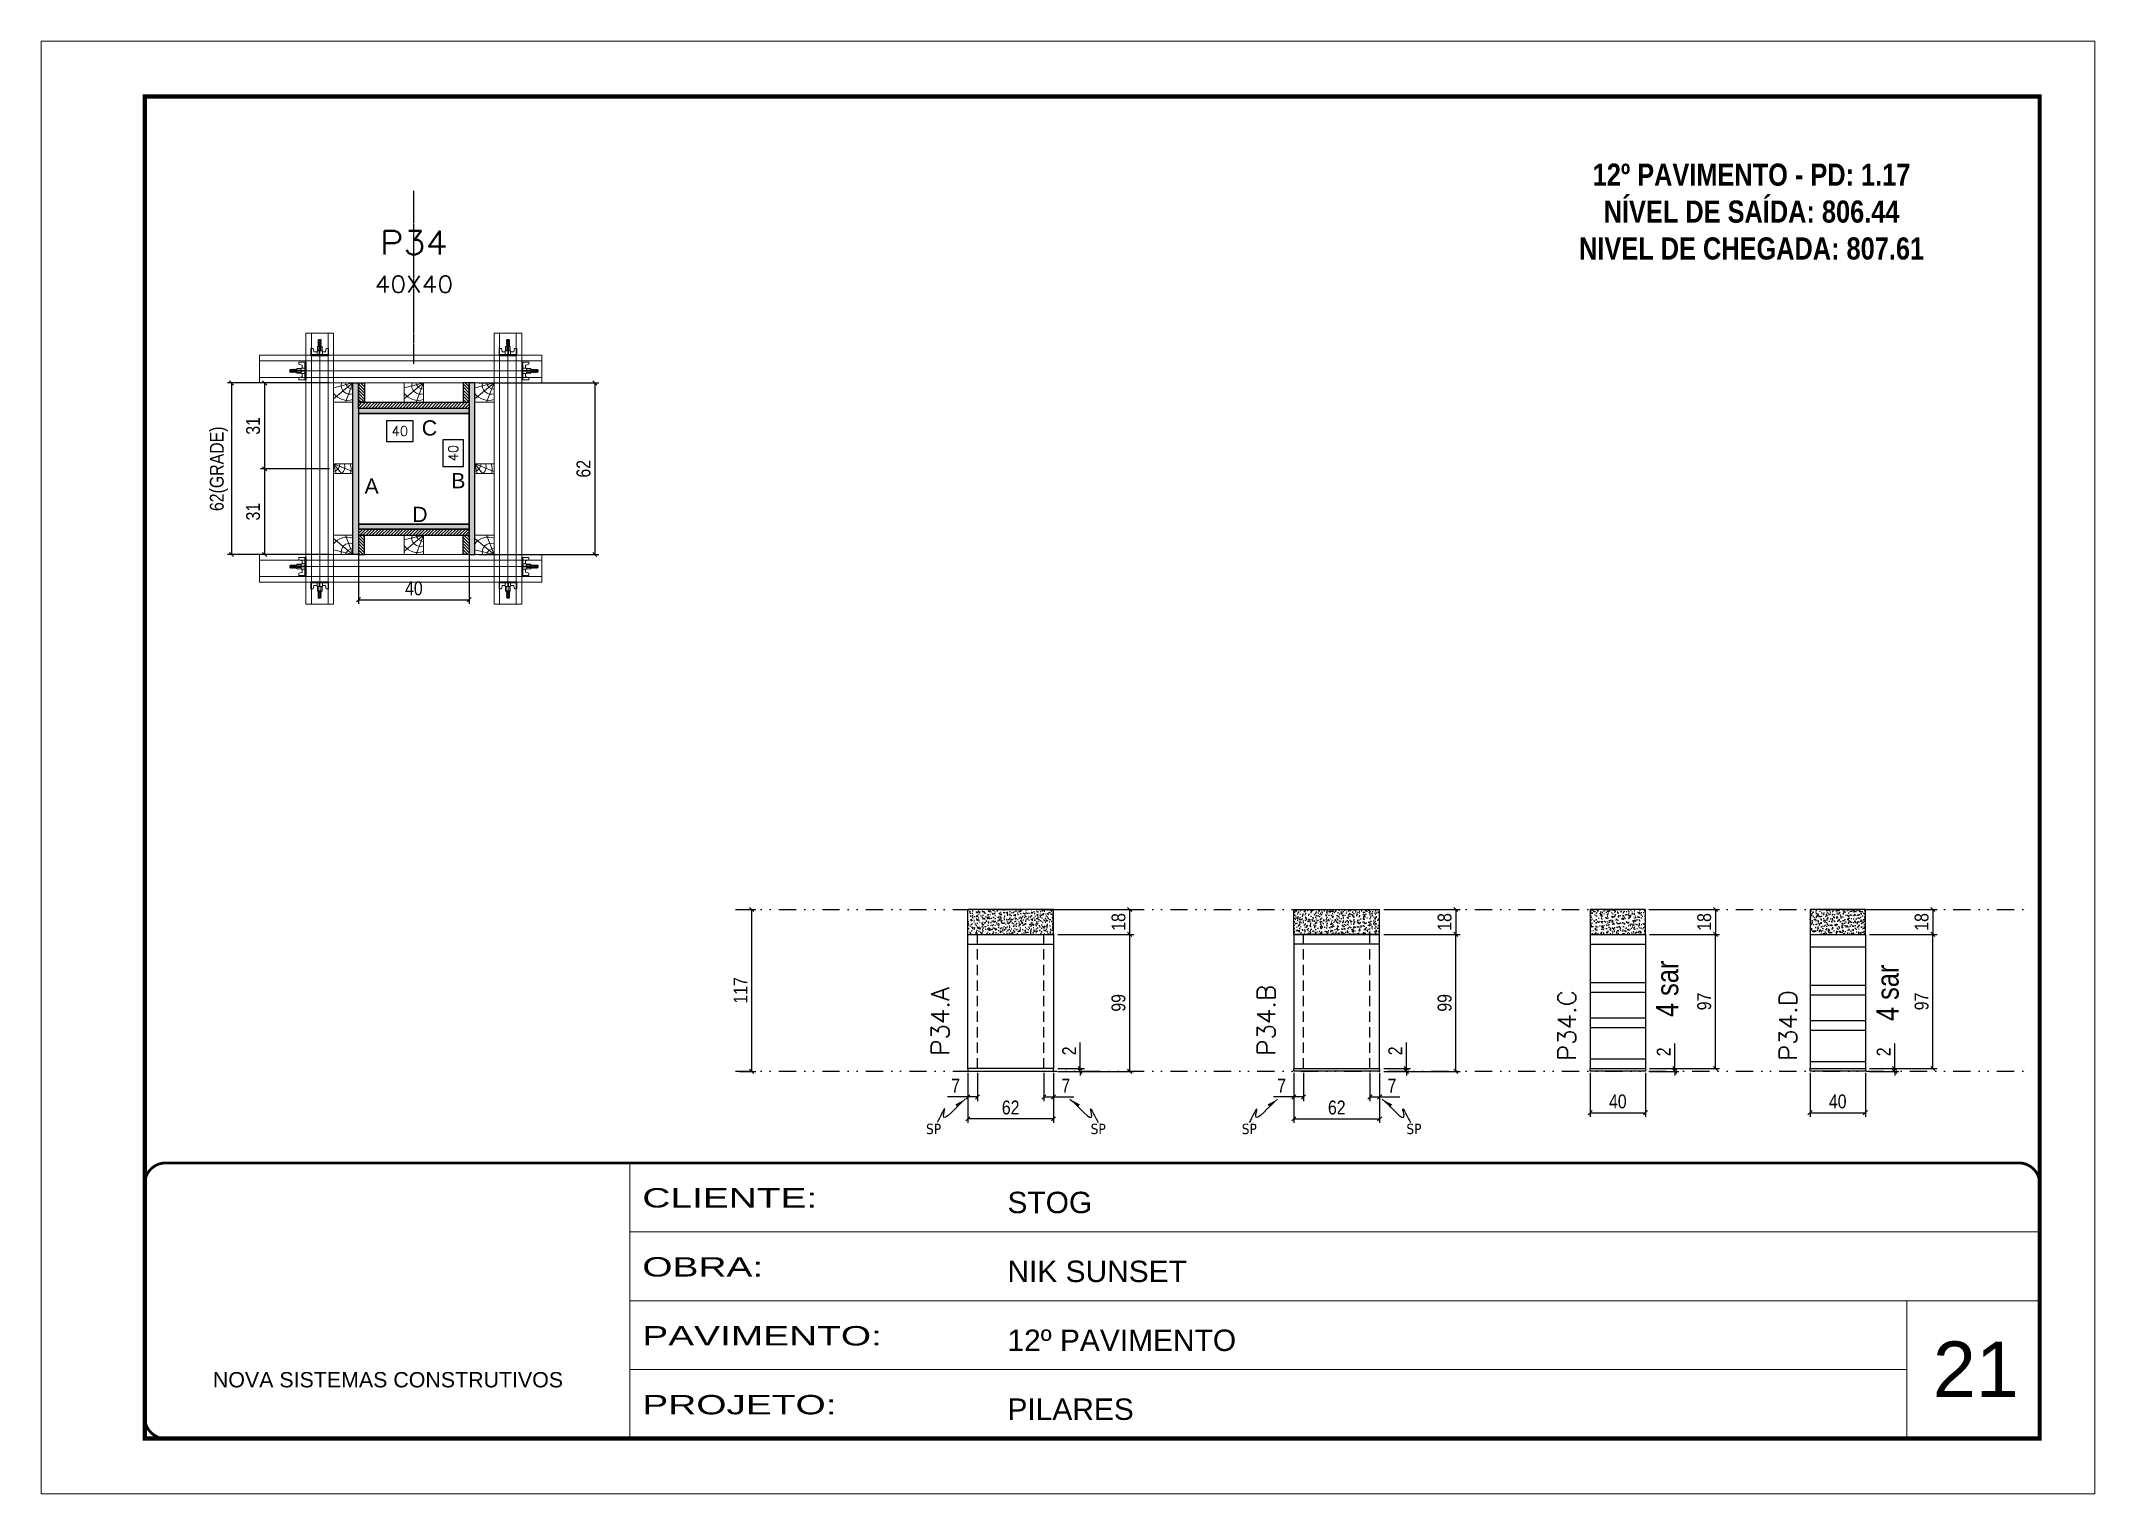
# Model space of a CAD drawing. Extents: x 808 to 7089, y -98 to 17032.
# Drawn here: x 808 to 2293, y 10240 to 11290 of the extents above; entities that cross this region are included whole.
import ezdxf
from ezdxf.enums import TextEntityAlignment as Align

# ---------------------------------------------------------------- set-up
doc = ezdxf.new("R2010")
doc.units = 0
for name, pattern in [('CONTINUO', [0]), ('DASHED', [0.75, 0.5, -0.25]), ('DIVIDE2', [0.625, 0.25, -0.125, 0, -0.125, 0, -0.125]), ('HIDDEN', [0.375, 0.25, -0.125])]:
    doc.linetypes.add(name, pattern=pattern)
for name, color, linetype, lineweight in [('CARIMBO', 255, 'Continuous', 9), ('Folhas', 255, 'Continuous', 9), ('Hachura', 251, 'Continuous', 9), ('Madeira', 126, 'Continuous', 18), ('Perfil Metálico', 224, 'Continuous', 18), ('SARRAFO DE PRESSAO', 251, 'DASHED', 9), ('Texto Seção', 7, 'Continuous', 15)]:
    doc.layers.add(name, color=color, linetype=linetype, lineweight=lineweight)
for name, color, linetype in [('CHAPA', 1, 'Continuous'), ('COTA', 241, 'Continuous'), ('MEIO_PONT', 93, 'Continuous'), ('NOMENCLATURA', 7, 'Continuous'), ('Nível', 160, 'Continuous'), ('Painéis', 200, 'Continuous'), ('SARR_2.2x7', 40, 'Continuous'), ('SARRAFO', 251, 'Continuous'), ('Sarrafo de Pressão', 42, 'HIDDEN'), ('texto', 7, 'Continuous'), ('Texto de Titulo', 7, 'Continuous'), ('Texto Qtd Sarr', 242, 'Continuous'), ('TEXTO_GERAL', 7, 'Continuous')]:
    doc.layers.add(name, color=color, linetype=linetype)
doc.styles.add('ARIAL', font='arial.ttf')
doc.styles.add('ARIAL_NARROW', font='ARIALN.TTF', dxfattribs={"height": 0.2})
doc.styles.add('COTA TECNICA', font='techl___.ttf', dxfattribs={"height": 10})
doc.styles.add('COTA TECNICA 2X', font='techl___.ttf', dxfattribs={"height": 10})
doc.styles.add('COTA TECNICA-50', font='techl___.ttf', dxfattribs={"height": 10})
doc.styles.add('REGUA-120', font='ROMANS.shx', dxfattribs={"height": 15})
doc.styles.add('ROMANC', font='techb___.ttf', dxfattribs={"height": 2.5})
doc.styles.add('ROMANS', font='romans.shx')
doc.styles.get("Standard").update_dxf_attribs({"font": 'arial.ttf'})
doc.styles.add('Tecnologia', font='')
doc.styles.get('Tecnologia').set_extended_font_data('Forgotten Futurist')
doc.dimstyles.new('COTA PAINEL-50', dxfattribs={"dimtxt": 10, "dimasz": 3, "dimexe": 3, "dimexo": 3, "dimgap": 3, "dimtad": 1, "dimdec": 1, "dimzin": 12, "dimdsep": 46, "dimtxsty": 'COTA TECNICA-50', "dimblk1": 'OBLIQUE', "dimblk2": 'OBLIQUE', "dimsah": 1, "dimcen": 0.9, "dimclrd": 4, "dimclre": 4, "dimclrt": 240, "dimadec": 1, "dimazin": 3, "dimtfac": 1, "dimtdec": 1, "dimtmove": 0, "dimatfit": 3, "dimfxl": 1, "dimtolj": 1, "dimtzin": 12, "dimarcsym": 0})
doc.dimstyles.new('PAINEL', dxfattribs={"dimtxt": 10, "dimasz": 3, "dimexe": 3, "dimexo": 3, "dimgap": 3, "dimtad": 1, "dimdec": 1, "dimzin": 12, "dimdsep": 46, "dimtxsty": 'COTA TECNICA', "dimblk1": 'OBLIQUE', "dimblk2": 'OBLIQUE', "dimsah": 1, "dimcen": 0.9, "dimclrd": 4, "dimclre": 4, "dimclrt": 240, "dimadec": 1, "dimazin": 3, "dimtfac": 1, "dimtdec": 1, "dimtmove": 0, "dimatfit": 3, "dimfxl": 1, "dimtolj": 1, "dimtzin": 12, "dimarcsym": 0})
doc.dimstyles.new('SECAO PILAR', dxfattribs={"dimtxt": 10, "dimasz": 3, "dimexe": 3, "dimexo": 3, "dimgap": 3, "dimtad": 1, "dimdec": 1, "dimlfac": 0.5, "dimzin": 12, "dimdsep": 46, "dimtxsty": 'COTA TECNICA 2X', "dimblk1": 'OBLIQUE', "dimblk2": 'OBLIQUE', "dimsah": 1, "dimcen": 0.9, "dimclrd": 256, "dimclre": 256, "dimclrt": 256, "dimadec": 1, "dimazin": 3, "dimtfac": 1, "dimtdec": 1, "dimtmove": 0, "dimatfit": 3, "dimfxl": 1, "dimtolj": 1, "dimtzin": 12, "dimarcsym": 0})
doc.dimstyles.new('SECÇÃO 2', dxfattribs={"dimtxt": 7, "dimasz": 6, "dimexe": 0.18, "dimexo": 2, "dimgap": -4, "dimtad": 3, "dimdec": 1, "dimlfac": 0.5, "dimzin": 12, "dimdsep": 46, "dimtxsty": 'ROMANS', "dimblk": 'ARCHTICK', "dimcen": 0.09, "dimse1": 1, "dimse2": 1, "dimsd1": 1, "dimsd2": 1, "dimclrd": 180, "dimclre": 5, "dimclrt": 1, "dimadec": 0, "dimazin": 3, "dimtfac": 1, "dimtdec": 1, "dimtofl": 0, "dimtmove": 0, "dimatfit": 3, "dimldrblk": 'ARCHTICK', "dimfxl": 1, "dimtolj": 1, "dimtzin": 0, "dimarcsym": 0})
doc.dimstyles.get("Standard").update_dxf_attribs({"dimtxt": 0.18, "dimasz": 0.18, "dimexe": 0.18, "dimexo": 0.0625, "dimgap": 0.09, "dimtad": 0, "dimtih": 1, "dimtoh": 1, "dimdec": 4, "dimzin": 0, "dimdsep": 46, "dimtxsty": 'Standard', "dimcen": 0.09, "dimadec": 0, "dimazin": 0, "dimtfac": 1, "dimtdec": 4, "dimtofl": 0, "dimtmove": 0, "dimatfit": 3, "dimfxl": 1, "dimtolj": 1, "dimtzin": 0, "dimarcsym": 0})
pattern_1 = [(45, (10540.6384, 33808.3477), (-1.12253202, 1.12253202), [])]
pattern_2 = [(50, (-4768.5, -1148.575), (5.46554, -0.4781726), [0.5715, -6.2865]), (355, (-4768.5, -1148.575), (-1.0573026, 5.7317054), [0.4572, -5.0292175]), (100.451445, (-4768.0445, -1148.615), (4.4082374, 5.2535326), [0.4857003, -5.3427073]), (46.1842, (-4768.5, -1147.051), (8.1323712, -1.26127), [0.85725, -9.42975]), (96.63556, (-4767.822, -1147.156), (7.122124, 7.4227837), [0.7285507, -8.014068]), (351.18415, (-4768.5, -1147.051), (7.122124, 7.4227837), [0.685799, -7.543792]), (21, (-4767.738, -1147.432), (4.5484317, -3.067956), [0.5715, -6.2865]), (326, (-4767.738, -1147.432), (1.8540609, 5.525639), [0.4572, -5.0292]), (71.451445, (-4767.359, -1147.688), (6.4024926, 2.457683), [0.4857003, -5.3426981]), (37.5, (-4768.5, -1148.5751), (0.0926581, 2.53665117), [0, -4.96824, 0, -5.1054, 0, -5.04825]), (7.5, (-4768.5, -1148.575), (2.0045899, 3.00541724), [0, -2.91084, 0, -4.85394, 0, -1.92405]), (327.5, (-4770.1993, -1148.5751), (4.06771786, -0.17186232), [0, -1.905, 0, -5.9436, 0, -7.8867]), (317.5, (-4770.9613, -1148.575), (4.4438754, 0.7627947), [0, -2.4765, 0, -3.94716, 0, -5.6007])]

msp = doc.modelspace()

# ---------------------------------------------------------------- texts
at = {"layer": 'CARIMBO', "style": 'ARIAL'}
msp.add_text('21', height=40, dxfattribs=at).set_placement((2176.03, 10309.75))
at = {"layer": 'NOMENCLATURA', "style": 'ARIAL_NARROW'}
for p in [(1991.91, 10584.25), (2151.22, 10581.36)]:
    msp.add_text('4 sar', height=16, rotation=90, dxfattribs=at).set_placement(p)
at = {"layer": 'NOMENCLATURA', "color": 2, "insert": (2044.91, 11227.74), "char_height": 16, "attachment_point": 2, "style": 'ROMANC'}
msp.add_mtext_dynamic_manual_height_columns('\\P12º PAVIMENTO - PD: 1.17\\PNÍVEL DE SAÍDA: 806.44\\PNIVEL DE CHEGADA: 807.61', width=328.3607, gutter_width=1, heights=[0], dxfattribs=at)
at = {"layer": 'texto', "color": 0, "char_height": 7.5, "attachment_point": 5}
for insert in [(1453.47, 10503.34), (1572.49, 10503.34), (1681.76, 10503.34), (1800.79, 10503.34)]:
    msp.add_mtext('{\\fTahoma|b0|i0|c0|p34;\\C4;SP}', dxfattribs=dict(at, insert=insert))
at = {"layer": 'Texto Seção', "char_height": 13, "width": 285.3299, "attachment_point": 7, "rotation": 90, "style": 'REGUA-120'}
for s, insert in [('P34.A', (1464.78, 10556.27)), ('P34.B', (1700.54, 10556.27)), ('P34.C', (1917.93, 10552.43)), ('\\pxt4;P34.D', (2077.75, 10552.43))]:
    msp.add_mtext(s, dxfattribs=dict(at, insert=insert))
at = {"layer": 'TEXTO_GERAL', "style": 'ARIAL'}
for s, p in [('C', (1088.97, 11010.04)), ('B', (1109.86, 10971.9)), ('A', (1047.14, 10967.99)), ('D', (1082.07, 10947.54))]:
    msp.add_text(s, height=11, dxfattribs=at).set_placement(p, align=Align.MIDDLE_CENTER)

# ---------------------------------------------------------------- blocks, each defined once
blk = doc.blocks.new('9999999999')
at = {"color": 30, "linetype": 'CONTINUO'}
for p, q in [((98564.6, 34230.2), (98564.6, 34429.4)), ((98564.6, 34379.6), (99584, 34379.6)), ((98564.6, 34329.8), (99488, 34329.8)), ((99584, 34329.8), (99488, 34329.8)), ((99488, 34329.8), (99488, 34230.2)), ((98564.6, 34280), (99488, 34280))]:
    blk.add_line(p, q, dxfattribs=at)
at = {"color": 30, "linetype": 'CONTINUO', "const_width": 2}
blk.add_lwpolyline([(99584, 34230.2), (99584, 34414.4, 0.414214), (99569, 34429.4), (98229, 34429.4, 0.414214), (98214, 34414.4), (98214, 34245.2, 0.414214), (98229, 34230.2), (99584, 34230.2)], format="xyb", dxfattribs=at)
at = {"layer": 'Folhas'}
blk.add_lwpolyline([(98139, 34190.2), (99624, 34190.2), (99624, 35240.2), (98139, 35240.2)], close=True, dxfattribs=at)
at = {"layer": 'Folhas', "color": 30, "const_width": 3}
blk.add_lwpolyline([(98214, 34230.2), (99584, 34230.2), (99584, 35200.2), (98214, 35200.2)], close=True, dxfattribs=at)
at = {"color": 7, "linetype": 'Continuous', "ltscale": 5, "style": 'ARIAL'}
for s, height, p in [('STOG', 15.48, (98837.7, 34393.1)), ('NIK SUNSET', 15.48, (98837.7, 34343.3)), ('12º PAVIMENTO', 15.483, (98837.7, 34293.5)), ('NOVA SISTEMAS CONSTRUTIVOS', 11.059, (98263.2, 34267.2)), ('PILARES', 15.48, (98837.7, 34243.7))]:
    blk.add_text(s, height=height, dxfattribs=at).set_placement(p)
at = {"layer": 'Folhas', "color": 7, "style": 'Tecnologia', "width": 1.5}
for s, p in [('CLIENTE:', (98573.7, 34397.2)), ('OBRA:', (98573.7, 34347.3)), ('PAVIMENTO:', (98573.7, 34297.5)), ('PROJETO:', (98573.7, 34247.7))]:
    blk.add_text(s, height=14, dxfattribs=at).set_placement(p)
blk = doc.blocks.new('_Oblique')
at = {"color": 0, "linetype": 'ByBlock', "lineweight": -2}
blk.add_line((-0.5, -0.5), (0.5, 0.5), dxfattribs=at)
blk = doc.blocks.new('*D1662')
at = {"layer": 'COTA', "color": 4, "lineweight": -2, "transparency": 16777216}
for p, q in [((1313.2, 10662), (1325, 10662)), ((1322, 10545), (1322, 10662)), ((1313.2, 10545), (1325, 10545))]:
    blk.add_line(p, q, dxfattribs=at)
at = {"layer": 'Defpoints', "color": 0, "transparency": 16777216}
for p in [(1310.2, 10662), (1322, 10662), (1310.2, 10545)]:
    blk.add_point(p, dxfattribs=at)
at = {"layer": 'COTA', "color": 4, "lineweight": -2, "transparency": 16777216, "xscale": 3, "yscale": 3, "zscale": 3}
for p, rotation in [((1322, 10662), 90), ((1322, 10545), 270)]:
    blk.add_blockref('_Oblique', p, dxfattribs=dict(at, rotation=rotation))
at = {"layer": 'COTA', "color": 240, "transparency": 16777216, "insert": (1313.9, 10603.5), "char_height": 10, "attachment_point": 5, "rotation": 90, "style": 'COTA TECNICA-50'}
blk.add_mtext('\\A1;117', dxfattribs=at)
blk = doc.blocks.new('*D1652')
at = {"layer": 'COTA', "color": 4, "lineweight": -2, "transparency": 16777216}
for p, q in [((1478.2, 10544), (1478.2, 10507.7)), ((1540.2, 10544), (1540.2, 10507.7)), ((1540.2, 10510.7), (1478.2, 10510.7))]:
    blk.add_line(p, q, dxfattribs=at)
at = {"layer": 'Defpoints', "color": 0, "transparency": 16777216}
for p in [(1478.2, 10547), (1540.2, 10547), (1478.2, 10510.7)]:
    blk.add_point(p, dxfattribs=at)
at = {"layer": 'COTA', "color": 4, "lineweight": -2, "transparency": 16777216, "xscale": 3, "yscale": 3, "zscale": 3, "rotation": 180}
blk.add_blockref('_Oblique', (1478.2, 10510.7), dxfattribs=at)
at = {"layer": 'COTA', "color": 4, "lineweight": -2, "transparency": 16777216, "xscale": 3, "yscale": 3, "zscale": 3}
blk.add_blockref('_Oblique', (1540.2, 10510.7), dxfattribs=at)
at = {"layer": 'COTA', "color": 240, "transparency": 16777216, "insert": (1509.2, 10518.8), "char_height": 10, "attachment_point": 5, "style": 'COTA TECNICA'}
blk.add_mtext('\\A1;62', dxfattribs=at)
blk = doc.blocks.new('*D1653')
at = {"layer": 'COTA', "color": 4, "lineweight": -2, "transparency": 16777216}
for p, q in [((1533.2, 10544), (1533.2, 10523.5)), ((1540.2, 10542), (1540.2, 10523.5)), ((1533.2, 10526.5), (1540.2, 10526.5)), ((1540.2, 10526.5), (1555, 10526.5))]:
    blk.add_line(p, q, dxfattribs=at)
at = {"layer": 'Defpoints', "color": 0, "transparency": 16777216}
for p in [(1533.2, 10547), (1540.2, 10545), (1540.2, 10526.5)]:
    blk.add_point(p, dxfattribs=at)
at = {"layer": 'COTA', "color": 4, "lineweight": -2, "transparency": 16777216, "xscale": 3, "yscale": 3, "zscale": 3, "rotation": 180}
blk.add_blockref('_Oblique', (1533.2, 10526.5), dxfattribs=at)
at = {"layer": 'COTA', "color": 4, "lineweight": -2, "transparency": 16777216, "xscale": 3, "yscale": 3, "zscale": 3}
blk.add_blockref('_Oblique', (1540.2, 10526.5), dxfattribs=at)
at = {"layer": 'COTA', "color": 240, "transparency": 16777216, "insert": (1549.1, 10534.6), "char_height": 10, "attachment_point": 5, "style": 'COTA TECNICA-50'}
blk.add_mtext('\\A1;7', dxfattribs=at)
blk = doc.blocks.new('*D1654')
at = {"layer": 'COTA', "color": 4, "lineweight": -2, "transparency": 16777216}
for p, q in [((1485.2, 10544), (1485.2, 10523.5)), ((1478.2, 10542), (1478.2, 10523.5)), ((1478.2, 10526.5), (1463.5, 10526.5)), ((1485.2, 10526.5), (1478.2, 10526.5))]:
    blk.add_line(p, q, dxfattribs=at)
at = {"layer": 'Defpoints', "color": 0, "transparency": 16777216}
for p in [(1478.2, 10545), (1485.2, 10547), (1478.2, 10526.5)]:
    blk.add_point(p, dxfattribs=at)
at = {"layer": 'COTA', "color": 4, "lineweight": -2, "transparency": 16777216, "xscale": 3, "yscale": 3, "zscale": 3, "rotation": 180}
blk.add_blockref('_Oblique', (1478.2, 10526.5), dxfattribs=at)
at = {"layer": 'COTA', "color": 4, "lineweight": -2, "transparency": 16777216, "xscale": 3, "yscale": 3, "zscale": 3}
blk.add_blockref('_Oblique', (1485.2, 10526.5), dxfattribs=at)
at = {"layer": 'COTA', "color": 240, "transparency": 16777216, "insert": (1469.4, 10534.6), "char_height": 10, "attachment_point": 5, "style": 'COTA TECNICA-50'}
blk.add_mtext('\\A1;7', dxfattribs=at)
blk = doc.blocks.new('*D1655')
at = {"layer": 'COTA', "color": 4, "linetype": 'ByBlock', "lineweight": -2, "transparency": 16777216}
for p, q in [((1543.2, 10644), (1598.3, 10644)), ((1595.3, 10545), (1595.3, 10644)), ((1543.2, 10545), (1598.3, 10545))]:
    blk.add_line(p, q, dxfattribs=at)
at = {"layer": 'Defpoints', "color": 0, "linetype": 'ByBlock', "transparency": 16777216}
for p in [(1540.2, 10644), (1595.3, 10644), (1540.2, 10545)]:
    blk.add_point(p, dxfattribs=at)
at = {"layer": 'COTA', "color": 4, "linetype": 'ByBlock', "lineweight": -2, "transparency": 16777216, "xscale": 3, "yscale": 3, "zscale": 3}
for p, rotation in [((1595.3, 10644), 90), ((1595.3, 10545), 270)]:
    blk.add_blockref('_Oblique', p, dxfattribs=dict(at, rotation=rotation))
at = {"layer": 'COTA', "color": 240, "linetype": 'ByBlock', "transparency": 16777216, "insert": (1587.2, 10594.5), "char_height": 10, "attachment_point": 5, "rotation": 90, "style": 'COTA TECNICA'}
blk.add_mtext('\\A1;99', dxfattribs=at)
blk = doc.blocks.new('*D1656')
at = {"layer": 'COTA', "color": 4, "lineweight": -2, "transparency": 16777216}
for p, q in [((1559.5, 10547), (1559.5, 10565.8)), ((1543.2, 10547), (1562.5, 10547)), ((1543.2, 10545), (1562.5, 10545)), ((1559.5, 10545), (1559.5, 10547)), ((1559.5, 10545), (1559.5, 10542))]:
    blk.add_line(p, q, dxfattribs=at)
at = {"layer": 'Defpoints', "color": 0, "transparency": 16777216}
for p in [(1540.2, 10547), (1540.2, 10545), (1559.5, 10545)]:
    blk.add_point(p, dxfattribs=at)
at = {"layer": 'COTA', "color": 4, "lineweight": -2, "transparency": 16777216, "xscale": 3, "yscale": 3, "zscale": 3}
for p, rotation in [((1559.5, 10547), 270), ((1559.5, 10545), 90)]:
    blk.add_blockref('_Oblique', p, dxfattribs=dict(at, rotation=rotation))
at = {"layer": 'COTA', "color": 240, "transparency": 16777216, "insert": (1551.5, 10559.8), "char_height": 10, "attachment_point": 5, "rotation": 90, "style": 'COTA TECNICA-50'}
blk.add_mtext('\\A1;2', dxfattribs=at)
blk = doc.blocks.new('*D1657')
at = {"layer": 'COTA', "color": 4, "linetype": 'ByBlock', "lineweight": -2, "transparency": 16777216}
for p, q in [((1543.2, 10644), (1598.3, 10644)), ((1595.3, 10545), (1595.3, 10644)), ((1543.2, 10545), (1598.3, 10545))]:
    blk.add_line(p, q, dxfattribs=at)
at = {"layer": 'Defpoints', "color": 0, "linetype": 'ByBlock', "transparency": 16777216}
for p in [(1540.2, 10644), (1595.3, 10644), (1540.2, 10545)]:
    blk.add_point(p, dxfattribs=at)
at = {"layer": 'COTA', "color": 4, "linetype": 'ByBlock', "lineweight": -2, "transparency": 16777216, "xscale": 3, "yscale": 3, "zscale": 3}
for p, rotation in [((1595.3, 10644), 90), ((1595.3, 10545), 270)]:
    blk.add_blockref('_Oblique', p, dxfattribs=dict(at, rotation=rotation))
at = {"layer": 'COTA', "color": 240, "linetype": 'ByBlock', "transparency": 16777216, "insert": (1587.2, 10594.5), "char_height": 10, "attachment_point": 5, "rotation": 90, "style": 'COTA TECNICA'}
blk.add_mtext('\\A1;99', dxfattribs=at)
blk = doc.blocks.new('*D1633')
at = {"layer": 'COTA', "color": 4, "lineweight": -2, "transparency": 16777216}
for p, q in [((2087.2, 10544), (2087.2, 10512.1)), ((2127.2, 10544), (2127.2, 10512.1)), ((2087.2, 10515.1), (2127.2, 10515.1))]:
    blk.add_line(p, q, dxfattribs=at)
at = {"layer": 'Defpoints', "color": 0, "transparency": 16777216}
for p in [(2087.2, 10547), (2127.2, 10547), (2127.2, 10515.1)]:
    blk.add_point(p, dxfattribs=at)
at = {"layer": 'COTA', "color": 4, "lineweight": -2, "transparency": 16777216, "xscale": 3, "yscale": 3, "zscale": 3, "rotation": 180}
blk.add_blockref('_Oblique', (2087.2, 10515.1), dxfattribs=at)
at = {"layer": 'COTA', "color": 4, "lineweight": -2, "transparency": 16777216, "xscale": 3, "yscale": 3, "zscale": 3}
blk.add_blockref('_Oblique', (2127.2, 10515.1), dxfattribs=at)
at = {"layer": 'COTA', "color": 240, "transparency": 16777216, "insert": (2107.2, 10523.2), "char_height": 10, "attachment_point": 5, "style": 'COTA TECNICA'}
blk.add_mtext('\\A1;40', dxfattribs=at)
blk = doc.blocks.new('*D1634')
at = {"layer": 'COTA', "color": 4, "lineweight": -2, "transparency": 16777216}
for p, q in [((2148.4, 10547), (2148.4, 10565.1)), ((2130.2, 10547), (2151.4, 10547)), ((2130.2, 10545), (2151.4, 10545)), ((2148.4, 10545), (2148.4, 10547)), ((2148.4, 10545), (2148.4, 10542))]:
    blk.add_line(p, q, dxfattribs=at)
at = {"layer": 'Defpoints', "color": 0, "transparency": 16777216}
for p in [(2127.2, 10547), (2127.2, 10545), (2148.4, 10547)]:
    blk.add_point(p, dxfattribs=at)
at = {"layer": 'COTA', "color": 4, "lineweight": -2, "transparency": 16777216, "xscale": 3, "yscale": 3, "zscale": 3}
for p, rotation in [((2148.4, 10547), 270), ((2148.4, 10545), 90)]:
    blk.add_blockref('_Oblique', p, dxfattribs=dict(at, rotation=rotation))
at = {"layer": 'COTA', "color": 240, "transparency": 16777216, "insert": (2140.4, 10559.1), "char_height": 10, "attachment_point": 5, "rotation": 90, "style": 'COTA TECNICA-50'}
blk.add_mtext('\\A1;2', dxfattribs=at)
blk = doc.blocks.new('*D1658')
at = {"layer": 'COTA', "color": 4, "linetype": 'ByBlock', "lineweight": -2, "transparency": 16777216}
for p, q in [((2130.2, 10662), (2179, 10662)), ((2176, 10662), (2176, 10644)), ((2130.2, 10644), (2179, 10644))]:
    blk.add_line(p, q, dxfattribs=at)
at = {"layer": 'Defpoints', "color": 0, "linetype": 'ByBlock', "transparency": 16777216}
for p in [(2127.2, 10662), (2127.2, 10644), (2176, 10644)]:
    blk.add_point(p, dxfattribs=at)
at = {"layer": 'COTA', "color": 4, "linetype": 'ByBlock', "lineweight": -2, "transparency": 16777216, "xscale": 3, "yscale": 3, "zscale": 3}
for p, rotation in [((2176, 10662), 90), ((2176, 10644), 270)]:
    blk.add_blockref('_Oblique', p, dxfattribs=dict(at, rotation=rotation))
at = {"layer": 'COTA', "color": 240, "linetype": 'ByBlock', "transparency": 16777216, "insert": (2167.9, 10653), "char_height": 10, "attachment_point": 5, "rotation": 90, "style": 'COTA TECNICA'}
blk.add_mtext('\\A1;18', dxfattribs=at)
blk = doc.blocks.new('*D1635')
at = {"layer": 'COTA', "color": 4, "lineweight": -2, "transparency": 16777216}
for p, q in [((2130.2, 10644), (2179, 10644)), ((2176, 10547), (2176, 10644)), ((2130.2, 10547), (2179, 10547))]:
    blk.add_line(p, q, dxfattribs=at)
at = {"layer": 'Defpoints', "color": 0, "transparency": 16777216}
for p in [(2127.2, 10644), (2176, 10644), (2127.2, 10547)]:
    blk.add_point(p, dxfattribs=at)
at = {"layer": 'COTA', "color": 4, "lineweight": -2, "transparency": 16777216, "xscale": 3, "yscale": 3, "zscale": 3}
for p, rotation in [((2176, 10644), 90), ((2176, 10547), 270)]:
    blk.add_blockref('_Oblique', p, dxfattribs=dict(at, rotation=rotation))
at = {"layer": 'COTA', "color": 240, "transparency": 16777216, "insert": (2167.9, 10595.5), "char_height": 10, "attachment_point": 5, "rotation": 90, "style": 'COTA TECNICA-50'}
blk.add_mtext('\\A1;97', dxfattribs=at)
blk = doc.blocks.new('*D1636')
at = {"layer": 'COTA', "color": 4, "lineweight": -2, "transparency": 16777216}
for p, q in [((1714, 10544), (1714, 10507.7)), ((1776, 10544), (1776, 10507.7)), ((1714, 10510.7), (1776, 10510.7))]:
    blk.add_line(p, q, dxfattribs=at)
at = {"layer": 'Defpoints', "color": 0, "transparency": 16777216}
for p in [(1714, 10547), (1776, 10547), (1776, 10510.7)]:
    blk.add_point(p, dxfattribs=at)
at = {"layer": 'COTA', "color": 4, "lineweight": -2, "transparency": 16777216, "xscale": 3, "yscale": 3, "zscale": 3, "rotation": 180}
blk.add_blockref('_Oblique', (1714, 10510.7), dxfattribs=at)
at = {"layer": 'COTA', "color": 4, "lineweight": -2, "transparency": 16777216, "xscale": 3, "yscale": 3, "zscale": 3}
blk.add_blockref('_Oblique', (1776, 10510.7), dxfattribs=at)
at = {"layer": 'COTA', "color": 240, "transparency": 16777216, "insert": (1745, 10518.8), "char_height": 10, "attachment_point": 5, "style": 'COTA TECNICA'}
blk.add_mtext('\\A1;62', dxfattribs=at)
blk = doc.blocks.new('*D1637')
at = {"layer": 'COTA', "color": 4, "lineweight": -2, "transparency": 16777216}
for p, q in [((1721, 10544), (1721, 10523.5)), ((1714, 10542), (1714, 10523.5)), ((1714, 10526.5), (1699.3, 10526.5)), ((1721, 10526.5), (1714, 10526.5))]:
    blk.add_line(p, q, dxfattribs=at)
at = {"layer": 'Defpoints', "color": 0, "transparency": 16777216}
for p in [(1714, 10545), (1721, 10547), (1714, 10526.5)]:
    blk.add_point(p, dxfattribs=at)
at = {"layer": 'COTA', "color": 4, "lineweight": -2, "transparency": 16777216, "xscale": 3, "yscale": 3, "zscale": 3, "rotation": 180}
blk.add_blockref('_Oblique', (1714, 10526.5), dxfattribs=at)
at = {"layer": 'COTA', "color": 4, "lineweight": -2, "transparency": 16777216, "xscale": 3, "yscale": 3, "zscale": 3}
blk.add_blockref('_Oblique', (1721, 10526.5), dxfattribs=at)
at = {"layer": 'COTA', "color": 240, "transparency": 16777216, "insert": (1705.1, 10534.6), "char_height": 10, "attachment_point": 5, "style": 'COTA TECNICA-50'}
blk.add_mtext('\\A1;7', dxfattribs=at)
blk = doc.blocks.new('*D1638')
at = {"layer": 'COTA', "color": 4, "lineweight": -2, "transparency": 16777216}
for p, q in [((1769, 10544), (1769, 10523.5)), ((1776, 10542), (1776, 10523.5)), ((1769, 10526.5), (1776, 10526.5)), ((1776, 10526.5), (1790.7, 10526.5))]:
    blk.add_line(p, q, dxfattribs=at)
at = {"layer": 'Defpoints', "color": 0, "transparency": 16777216}
for p in [(1769, 10547), (1776, 10545), (1776, 10526.5)]:
    blk.add_point(p, dxfattribs=at)
at = {"layer": 'COTA', "color": 4, "lineweight": -2, "transparency": 16777216, "xscale": 3, "yscale": 3, "zscale": 3, "rotation": 180}
blk.add_blockref('_Oblique', (1769, 10526.5), dxfattribs=at)
at = {"layer": 'COTA', "color": 4, "lineweight": -2, "transparency": 16777216, "xscale": 3, "yscale": 3, "zscale": 3}
blk.add_blockref('_Oblique', (1776, 10526.5), dxfattribs=at)
at = {"layer": 'COTA', "color": 240, "transparency": 16777216, "insert": (1784.9, 10534.6), "char_height": 10, "attachment_point": 5, "style": 'COTA TECNICA-50'}
blk.add_mtext('\\A1;7', dxfattribs=at)
blk = doc.blocks.new('*D1639')
at = {"layer": 'COTA', "color": 4, "linetype": 'ByBlock', "lineweight": -2, "transparency": 16777216}
for p, q in [((1779, 10644), (1834.1, 10644)), ((1831.1, 10545), (1831.1, 10644)), ((1779, 10545), (1834.1, 10545))]:
    blk.add_line(p, q, dxfattribs=at)
at = {"layer": 'Defpoints', "color": 0, "linetype": 'ByBlock', "transparency": 16777216}
for p in [(1776, 10644), (1831.1, 10644), (1776, 10545)]:
    blk.add_point(p, dxfattribs=at)
at = {"layer": 'COTA', "color": 4, "linetype": 'ByBlock', "lineweight": -2, "transparency": 16777216, "xscale": 3, "yscale": 3, "zscale": 3}
for p, rotation in [((1831.1, 10644), 90), ((1831.1, 10545), 270)]:
    blk.add_blockref('_Oblique', p, dxfattribs=dict(at, rotation=rotation))
at = {"layer": 'COTA', "color": 240, "linetype": 'ByBlock', "transparency": 16777216, "insert": (1823, 10594.5), "char_height": 10, "attachment_point": 5, "rotation": 90, "style": 'COTA TECNICA'}
blk.add_mtext('\\A1;99', dxfattribs=at)
blk = doc.blocks.new('*D1640')
at = {"layer": 'COTA', "color": 4, "lineweight": -2, "transparency": 16777216}
for p, q in [((1795.3, 10547), (1795.3, 10565.8)), ((1779, 10547), (1798.3, 10547)), ((1779, 10545), (1798.3, 10545)), ((1795.3, 10545), (1795.3, 10547)), ((1795.3, 10545), (1795.3, 10542))]:
    blk.add_line(p, q, dxfattribs=at)
at = {"layer": 'Defpoints', "color": 0, "transparency": 16777216}
for p in [(1776, 10547), (1776, 10545), (1795.3, 10545)]:
    blk.add_point(p, dxfattribs=at)
at = {"layer": 'COTA', "color": 4, "lineweight": -2, "transparency": 16777216, "xscale": 3, "yscale": 3, "zscale": 3}
for p, rotation in [((1795.3, 10547), 270), ((1795.3, 10545), 90)]:
    blk.add_blockref('_Oblique', p, dxfattribs=dict(at, rotation=rotation))
at = {"layer": 'COTA', "color": 240, "transparency": 16777216, "insert": (1787.3, 10559.8), "char_height": 10, "attachment_point": 5, "rotation": 90, "style": 'COTA TECNICA-50'}
blk.add_mtext('\\A1;2', dxfattribs=at)
blk = doc.blocks.new('*D1641')
at = {"layer": 'COTA', "color": 4, "linetype": 'ByBlock', "lineweight": -2, "transparency": 16777216}
for p, q in [((1779, 10644), (1834.1, 10644)), ((1831.1, 10545), (1831.1, 10644)), ((1779, 10545), (1834.1, 10545))]:
    blk.add_line(p, q, dxfattribs=at)
at = {"layer": 'Defpoints', "color": 0, "linetype": 'ByBlock', "transparency": 16777216}
for p in [(1776, 10644), (1831.1, 10644), (1776, 10545)]:
    blk.add_point(p, dxfattribs=at)
at = {"layer": 'COTA', "color": 4, "linetype": 'ByBlock', "lineweight": -2, "transparency": 16777216, "xscale": 3, "yscale": 3, "zscale": 3}
for p, rotation in [((1831.1, 10644), 90), ((1831.1, 10545), 270)]:
    blk.add_blockref('_Oblique', p, dxfattribs=dict(at, rotation=rotation))
at = {"layer": 'COTA', "color": 240, "linetype": 'ByBlock', "transparency": 16777216, "insert": (1823, 10594.5), "char_height": 10, "attachment_point": 5, "rotation": 90, "style": 'COTA TECNICA'}
blk.add_mtext('\\A1;99', dxfattribs=at)
blk = doc.blocks.new('*D1642')
at = {"layer": 'COTA', "color": 4, "lineweight": -2, "transparency": 16777216}
for p, q in [((1928.2, 10544), (1928.2, 10512.1)), ((1968.2, 10544), (1968.2, 10512.1)), ((1928.2, 10515.1), (1968.2, 10515.1))]:
    blk.add_line(p, q, dxfattribs=at)
at = {"layer": 'Defpoints', "color": 0, "transparency": 16777216}
for p in [(1928.2, 10547), (1968.2, 10547), (1968.2, 10515.1)]:
    blk.add_point(p, dxfattribs=at)
at = {"layer": 'COTA', "color": 4, "lineweight": -2, "transparency": 16777216, "xscale": 3, "yscale": 3, "zscale": 3, "rotation": 180}
blk.add_blockref('_Oblique', (1928.2, 10515.1), dxfattribs=at)
at = {"layer": 'COTA', "color": 4, "lineweight": -2, "transparency": 16777216, "xscale": 3, "yscale": 3, "zscale": 3}
blk.add_blockref('_Oblique', (1968.2, 10515.1), dxfattribs=at)
at = {"layer": 'COTA', "color": 240, "transparency": 16777216, "insert": (1948.2, 10523.2), "char_height": 10, "attachment_point": 5, "style": 'COTA TECNICA'}
blk.add_mtext('\\A1;40', dxfattribs=at)
blk = doc.blocks.new('*D1643')
at = {"layer": 'COTA', "color": 4, "lineweight": -2, "transparency": 16777216}
for p, q in [((1989.4, 10547), (1989.4, 10565.1)), ((1971.2, 10547), (1992.4, 10547)), ((1971.2, 10545), (1992.4, 10545)), ((1989.4, 10545), (1989.4, 10547)), ((1989.4, 10545), (1989.4, 10542))]:
    blk.add_line(p, q, dxfattribs=at)
at = {"layer": 'Defpoints', "color": 0, "transparency": 16777216}
for p in [(1968.2, 10547), (1968.2, 10545), (1989.4, 10547)]:
    blk.add_point(p, dxfattribs=at)
at = {"layer": 'COTA', "color": 4, "lineweight": -2, "transparency": 16777216, "xscale": 3, "yscale": 3, "zscale": 3}
for p, rotation in [((1989.4, 10547), 270), ((1989.4, 10545), 90)]:
    blk.add_blockref('_Oblique', p, dxfattribs=dict(at, rotation=rotation))
at = {"layer": 'COTA', "color": 240, "transparency": 16777216, "insert": (1981.4, 10559.1), "char_height": 10, "attachment_point": 5, "rotation": 90, "style": 'COTA TECNICA-50'}
blk.add_mtext('\\A1;2', dxfattribs=at)
blk = doc.blocks.new('*D1659')
at = {"layer": 'COTA', "color": 4, "linetype": 'ByBlock', "lineweight": -2, "transparency": 16777216}
for p, q in [((1971.2, 10662), (2021.8, 10662)), ((2018.8, 10662), (2018.8, 10644)), ((1971.2, 10644), (2021.8, 10644))]:
    blk.add_line(p, q, dxfattribs=at)
at = {"layer": 'Defpoints', "color": 0, "linetype": 'ByBlock', "transparency": 16777216}
for p in [(1968.2, 10662), (1968.2, 10644), (2018.8, 10644)]:
    blk.add_point(p, dxfattribs=at)
at = {"layer": 'COTA', "color": 4, "linetype": 'ByBlock', "lineweight": -2, "transparency": 16777216, "xscale": 3, "yscale": 3, "zscale": 3}
for p, rotation in [((2018.8, 10662), 90), ((2018.8, 10644), 270)]:
    blk.add_blockref('_Oblique', p, dxfattribs=dict(at, rotation=rotation))
at = {"layer": 'COTA', "color": 240, "linetype": 'ByBlock', "transparency": 16777216, "insert": (2010.7, 10653), "char_height": 10, "attachment_point": 5, "rotation": 90, "style": 'COTA TECNICA'}
blk.add_mtext('\\A1;18', dxfattribs=at)
blk = doc.blocks.new('*D1660')
at = {"layer": 'COTA', "color": 4, "lineweight": -2, "transparency": 16777216}
for p, q in [((1971.2, 10644), (2021.8, 10644)), ((2018.8, 10547), (2018.8, 10644)), ((1971.2, 10547), (2021.8, 10547))]:
    blk.add_line(p, q, dxfattribs=at)
at = {"layer": 'Defpoints', "color": 0, "transparency": 16777216}
for p in [(1968.2, 10644), (2018.8, 10644), (1968.2, 10547)]:
    blk.add_point(p, dxfattribs=at)
at = {"layer": 'COTA', "color": 4, "lineweight": -2, "transparency": 16777216, "xscale": 3, "yscale": 3, "zscale": 3}
for p, rotation in [((2018.8, 10644), 90), ((2018.8, 10547), 270)]:
    blk.add_blockref('_Oblique', p, dxfattribs=dict(at, rotation=rotation))
at = {"layer": 'COTA', "color": 240, "transparency": 16777216, "insert": (2010.7, 10595.5), "char_height": 10, "attachment_point": 5, "rotation": 90, "style": 'COTA TECNICA-50'}
blk.add_mtext('\\A1;97', dxfattribs=at)
blk = doc.blocks.new('*D1644')
at = {"layer": 'COTA', "color": 4, "lineweight": -2, "transparency": 16777216}
for p, q in [((1779, 10662), (1834.1, 10662)), ((1831.1, 10662), (1831.1, 10644)), ((1779, 10644), (1834.1, 10644))]:
    blk.add_line(p, q, dxfattribs=at)
at = {"layer": 'Defpoints', "color": 0, "transparency": 16777216}
for p in [(1776, 10662), (1776, 10644), (1831.1, 10644)]:
    blk.add_point(p, dxfattribs=at)
at = {"layer": 'COTA', "color": 4, "lineweight": -2, "transparency": 16777216, "xscale": 3, "yscale": 3, "zscale": 3}
for p, rotation in [((1831.1, 10662), 90), ((1831.1, 10644), 270)]:
    blk.add_blockref('_Oblique', p, dxfattribs=dict(at, rotation=rotation))
at = {"layer": 'COTA', "color": 240, "transparency": 16777216, "insert": (1823, 10653), "char_height": 10, "attachment_point": 5, "rotation": 90, "style": 'COTA TECNICA-50'}
blk.add_mtext('\\A1;18', dxfattribs=at)
blk = doc.blocks.new('*D1645')
at = {"layer": 'COTA', "color": 4, "lineweight": -2, "transparency": 16777216}
for p, q in [((1529.2, 10662), (1598.3, 10662)), ((1595.3, 10644), (1595.3, 10662)), ((1543.2, 10644), (1598.3, 10644))]:
    blk.add_line(p, q, dxfattribs=at)
at = {"layer": 'Defpoints', "color": 0, "transparency": 16777216}
for p in [(1526.2, 10662), (1595.3, 10662), (1540.2, 10644)]:
    blk.add_point(p, dxfattribs=at)
at = {"layer": 'COTA', "color": 4, "lineweight": -2, "transparency": 16777216, "xscale": 3, "yscale": 3, "zscale": 3}
for p, rotation in [((1595.3, 10662), 90), ((1595.3, 10644), 270)]:
    blk.add_blockref('_Oblique', p, dxfattribs=dict(at, rotation=rotation))
at = {"layer": 'COTA', "color": 240, "transparency": 16777216, "insert": (1587.2, 10653), "char_height": 10, "attachment_point": 5, "rotation": 90, "style": 'COTA TECNICA-50'}
blk.add_mtext('\\A1;18', dxfattribs=at)
blk = doc.blocks.new('titulo1')
at = {"layer": 'Defpoints', "color": 252, "linetype": 'HIDDEN', "ltscale": 2}
blk.add_line((0, 0), (0, 125), dxfattribs=at)
at = {"layer": 'Defpoints', "style": 'ROMANS', "oblique": 15}
blk.add_attdef('FOLHA', text='', height=10, dxfattribs=at).set_placement((0, 15.6), align=Align.MIDDLE_CENTER)
at = {"layer": 'Texto Qtd Sarr', "color": 3, "style": 'ROMANS', "oblique": 15}
for tag, height, p in [('TITULO', 17, (0, 71.4)), ('SEÇÃO', 12, (0, 41.5))]:
    blk.add_attdef(tag, text='', height=height, dxfattribs=at).set_placement(p, align=Align.MIDDLE_CENTER)
blk = doc.blocks.new('*D1646')
at = {"layer": 'COTA', "color": 180, "lineweight": -2, "transparency": 16777216}
for p, q in [((1113.7, 11001.4), (1098.7, 11001.4)), ((1098.7, 11001.4), (1098.7, 10982.1)), ((1113.7, 10982.1), (1113.7, 11001.4)), ((1098.7, 10982.1), (1113.7, 10982.1))]:
    blk.add_line(p, q, dxfattribs=at)
at = {"layer": 'Defpoints', "color": 0, "transparency": 16777216}
for p in [(1037.7, 11020.5), (1037.7, 10940.5), (1117.7, 10940.5)]:
    blk.add_point(p, dxfattribs=at)
at = {"layer": 'COTA', "color": 1, "transparency": 16777216, "insert": (1106.2, 10991.8), "char_height": 7, "attachment_point": 5, "rotation": 90, "style": 'ROMANS'}
blk.add_mtext('\\A1;40', dxfattribs=at)
blk = doc.blocks.new('_ArchTick')
at = {"color": 0, "linetype": 'ByBlock', "const_width": 0.15}
blk.add_lwpolyline([(-0.5, -0.5), (0.5, 0.5)], dxfattribs=at)
blk = doc.blocks.new('*D1647')
at = {"layer": 'COTA', "color": 180, "lineweight": -2, "transparency": 16777216}
for p, q in [((1077.2, 11015.2), (1057.9, 11015.2)), ((1057.9, 11015.2), (1057.9, 11000.2)), ((1077.2, 11000.2), (1077.2, 11015.2)), ((1057.9, 11000.2), (1077.2, 11000.2))]:
    blk.add_line(p, q, dxfattribs=at)
at = {"layer": 'Defpoints', "color": 0, "transparency": 16777216}
for p in [(1037.7, 11020.5), (1117.7, 11020.5), (1117.7, 10996.2)]:
    blk.add_point(p, dxfattribs=at)
at = {"layer": 'COTA', "color": 1, "transparency": 16777216, "insert": (1067.6, 11007.7), "char_height": 7, "attachment_point": 5, "style": 'ROMANS'}
blk.add_mtext('\\A1;40', dxfattribs=at)
blk = doc.blocks.new('*D1661')
at = {"layer": 'COTA', "lineweight": -2, "transparency": 16777216}
for p, q in [((1037.7, 10933.9), (1037.7, 10882.9)), ((1117.7, 10933.9), (1117.7, 10882.9)), ((1037.7, 10885.9), (1117.7, 10885.9))]:
    blk.add_line(p, q, dxfattribs=at)
at = {"layer": 'Defpoints', "color": 0, "transparency": 16777216}
for p in [(1037.7, 10936.9), (1117.7, 10936.9), (1117.7, 10885.9)]:
    blk.add_point(p, dxfattribs=at)
at = {"layer": 'COTA', "lineweight": -2, "transparency": 16777216, "xscale": 3, "yscale": 3, "zscale": 3, "rotation": 180}
blk.add_blockref('_Oblique', (1037.7, 10885.9), dxfattribs=at)
at = {"layer": 'COTA', "lineweight": -2, "transparency": 16777216, "xscale": 3, "yscale": 3, "zscale": 3}
blk.add_blockref('_Oblique', (1117.7, 10885.9), dxfattribs=at)
at = {"layer": 'COTA', "transparency": 16777216, "insert": (1077.7, 10894), "char_height": 10, "attachment_point": 5, "style": 'COTA TECNICA 2X'}
blk.add_mtext('\\A1;40', dxfattribs=at)
blk = doc.blocks.new('*D1648')
at = {"layer": 'COTA', "lineweight": -2, "transparency": 16777216}
for p, q in [((1016.7, 11042.5), (942.9, 11042.5)), ((945.9, 11042.5), (945.9, 10918.5)), ((1016.7, 10918.5), (942.9, 10918.5))]:
    blk.add_line(p, q, dxfattribs=at)
at = {"layer": 'Defpoints', "color": 0, "transparency": 16777216}
for p in [(1019.7, 11042.5), (945.9, 10918.5), (1019.7, 10918.5)]:
    blk.add_point(p, dxfattribs=at)
at = {"layer": 'COTA', "lineweight": -2, "transparency": 16777216, "xscale": 3, "yscale": 3, "zscale": 3}
for p, rotation in [((945.9, 11042.5), 90), ((945.9, 10918.5), 270)]:
    blk.add_blockref('_Oblique', p, dxfattribs=dict(at, rotation=rotation))
at = {"layer": 'COTA', "transparency": 16777216, "insert": (936.7, 10980.5), "char_height": 10, "attachment_point": 5, "rotation": 90, "style": 'COTA TECNICA 2X'}
blk.add_mtext('\\A1;62(GRADE)', dxfattribs=at)
blk = doc.blocks.new('*D1649')
at = {"layer": 'COTA', "lineweight": -2, "transparency": 16777216}
for p, q in [((1016.7, 10980.5), (966.8, 10980.5)), ((969.8, 10980.5), (969.8, 10918.5)), ((1016.7, 10918.5), (966.8, 10918.5))]:
    blk.add_line(p, q, dxfattribs=at)
at = {"layer": 'Defpoints', "color": 0, "transparency": 16777216}
for p in [(1019.7, 10980.5), (969.8, 10918.5), (1019.7, 10918.5)]:
    blk.add_point(p, dxfattribs=at)
at = {"layer": 'COTA', "lineweight": -2, "transparency": 16777216, "xscale": 3, "yscale": 3, "zscale": 3}
for p, rotation in [((969.8, 10980.5), 90), ((969.8, 10918.5), 270)]:
    blk.add_blockref('_Oblique', p, dxfattribs=dict(at, rotation=rotation))
at = {"layer": 'COTA', "transparency": 16777216, "insert": (961.5, 10949.5), "char_height": 10, "attachment_point": 5, "rotation": 90, "style": 'COTA TECNICA 2X'}
blk.add_mtext('\\A1;31', dxfattribs=at)
blk = doc.blocks.new('PONTALETE')
at = {"layer": 'Madeira'}
for q in [(2.71, 7), (7, 5.76), (7, 1.74)]:
    blk.add_line((0, 0), q, dxfattribs=at)
blk.add_lwpolyline([(0, 0), (7, 0), (7, 7), (0, 7)], close=True, dxfattribs=at)
for centre, radius, start, end in [((2.04, 0.06), 6.23, 37.28179, 109.09128), ((1.09, 0.9), 3.19, 343.60304, 109.98471), ((-0.21, -0.78), 3.09, 14.63219, 86.0383)]:
    blk.add_arc(centre, radius, start, end, dxfattribs=at)
blk = doc.blocks.new('MEIO PONTALETE')
at = {"layer": 'Madeira'}
for q in [(2.71, 7), (3.5, 2.88), (3.5, 0.87)]:
    blk.add_line((0, 0), q, dxfattribs=at)
blk.add_lwpolyline([(0, 0), (3.5, 0), (3.5, 7), (0, 7)], close=True, dxfattribs=at)
for centre, radius, start, end in [((2.04, 0.06), 6.23, 76.44987, 109.09128), ((1.09, 0.9), 3.19, 40.90626, 109.98471), ((-0.21, -0.78), 3.09, 14.63219, 86.0383)]:
    blk.add_arc(centre, radius, start, end, dxfattribs=at)
blk = doc.blocks.new('*D1650')
at = {"layer": 'COTA', "lineweight": -2, "transparency": 16777216}
for p, q in [((1016.7, 11042.5), (966.8, 11042.5)), ((969.8, 11042.5), (969.8, 10980.5)), ((1016.7, 10980.5), (966.8, 10980.5))]:
    blk.add_line(p, q, dxfattribs=at)
at = {"layer": 'Defpoints', "color": 0, "transparency": 16777216}
for p in [(1019.7, 11042.5), (969.8, 10980.5), (1019.7, 10980.5)]:
    blk.add_point(p, dxfattribs=at)
at = {"layer": 'COTA', "lineweight": -2, "transparency": 16777216, "xscale": 3, "yscale": 3, "zscale": 3}
for p, rotation in [((969.8, 11042.5), 90), ((969.8, 10980.5), 270)]:
    blk.add_blockref('_Oblique', p, dxfattribs=dict(at, rotation=rotation))
at = {"layer": 'COTA', "transparency": 16777216, "insert": (961.5, 11011.5), "char_height": 10, "attachment_point": 5, "rotation": 90, "style": 'COTA TECNICA 2X'}
blk.add_mtext('\\A1;31', dxfattribs=at)
blk = doc.blocks.new('*D1651')
at = {"layer": 'COTA', "lineweight": -2, "transparency": 16777216}
for p, q in [((1124.7, 11042.5), (1211.5, 11042.5)), ((1208.5, 11042.5), (1208.5, 10918.5)), ((1124.7, 10918.5), (1211.5, 10918.5))]:
    blk.add_line(p, q, dxfattribs=at)
at = {"layer": 'Defpoints', "color": 0, "transparency": 16777216}
for p in [(1121.7, 11042.5), (1121.7, 10918.5), (1208.5, 10918.5)]:
    blk.add_point(p, dxfattribs=at)
at = {"layer": 'COTA', "lineweight": -2, "transparency": 16777216, "xscale": 3, "yscale": 3, "zscale": 3}
for p, rotation in [((1208.5, 11042.5), 90), ((1208.5, 10918.5), 270)]:
    blk.add_blockref('_Oblique', p, dxfattribs=dict(at, rotation=rotation))
at = {"layer": 'COTA', "transparency": 16777216, "insert": (1200.4, 10980.5), "char_height": 10, "attachment_point": 5, "rotation": 90, "style": 'COTA TECNICA 2X'}
blk.add_mtext('\\A1;62', dxfattribs=at)
blk = doc.blocks.new('C')
at = {"layer": 'Hachura', "color": 0}
for p, q in [((0, 3.22), (0, -3.22)), ((0.45, 3.22), (0, 3.22)), ((0.46, 3.16), (0, 3.16)), ((0.46, 3.05), (0, 3.05)), ((0.46, 2.88), (0, 2.88)), ((0, 2.75), (0, -1.16)), ((0.46, 2.65), (0, 2.65)), ((0.46, 2.23), (0, 2.23)), ((0.46, 1.51), (0, 1.51)), ((0.39, 0.49), (0.17, 0.49)), ((0.45, -3.23), (0.45, 3.22)), ((0.45, 3.22), (2.58, 3.22)), ((1.74, 0.97), (0.45, 0.97)), ((1.45, 0.1), (0.45, 0.1)), ((1.35, 1.94), (1.35, 0.96)), ((2.58, 2.39), (1.47, 2.09)), ((1.74, -0.97), (1.74, 0.97)), ((1.74, 0.97), (1.74, 0.84)), ((1.74, 0.97), (1.74, 0.84)), ((1.74, 0.84), (3.35, 0.84)), ((3.35, 0.45), (1.74, 0.45)), ((2.58, 3.22), (2.58, 2.39)), ((3.32, 0.84), (3.32, -0.84)), ((3.35, 0.84), (3.35, -0.84)), ((3.68, 0.45), (3.35, 0.45)), ((3.84, -0.52), (3.35, 0.45)), ((3.35, 0.06), (3.67, -0.57)), ((3.68, 0.45), (4.16, -0.52)), ((3.72, 0.5), (4.25, -0.57)), ((4.37, -0.55), (3.83, 0.53)), ((4.15, 0.45), (3.93, 0.45)), ((4.42, -0.52), (3.93, 0.45)), ((4.15, 0.45), (4.26, 0.45)), ((4.26, 0.45), (4.74, -0.52)), ((4.3, 0.5), (4.83, -0.57)), ((4.95, -0.55), (4.41, 0.53)), ((4.51, 0.45), (4.84, 0.45)), ((5, -0.52), (4.51, 0.45)), ((4.84, 0.45), (5.32, -0.52)), ((4.88, 0.5), (5.41, -0.57)), ((5.53, -0.55), (4.99, 0.53)), ((5.58, -0.52), (5.09, 0.45)), ((5.42, 0.45), (5.09, 0.45)), ((5.58, -0.52), (5.09, 0.45)), ((5.42, 0.45), (5.74, -0.19)), ((5.46, 0.5), (5.74, -0.07)), ((5.74, 0.19), (5.57, 0.53)), ((5.74, 0.32), (5.68, 0.45)), ((5.68, 0.45), (5.74, 0.45)), ((5.74, 0.45), (5.9, 0.29)), ((5.74, 0.45), (5.74, -0.52)), ((5.9, -0.36), (5.9, 0.29)), ((0.45, 0), (0, 0)), ((0.46, -1.52), (0, -1.52)), ((0.46, -2.23), (0, -2.23)), ((0.46, -2.65), (0, -2.65)), ((0.46, -2.88), (0, -2.88)), ((0.46, -3.05), (0, -3.05)), ((0.46, -3.16), (0, -3.16)), ((0, -3.22), (2.57, -3.22)), ((0.08, -0.48), (0.29, -0.48)), ((0.29, -0.48), (0.4, -0.48)), ((0.45, 0), (0.45, -0.97)), ((0.45, -0.16), (1.45, -0.16)), ((0.45, -0.65), (0.45, -0.32)), ((0.45, -3.23), (0.45, -0.65)), ((0.45, -0.97), (1.74, -0.97)), ((1.35, -1.94), (1.35, -0.97)), ((2.58, -2.39), (1.47, -2.1)), ((3.35, -0.32), (1.74, -0.32)), ((3.35, -0.84), (1.74, -0.84)), ((2.58, -3.23), (2.58, -2.39)), ((3.35, -0.07), (3.58, -0.52)), ((3.35, -0.52), (3.58, -0.52)), ((3.84, -0.52), (4.16, -0.52)), ((4.42, -0.52), (4.74, -0.52)), ((4.63, -0.52), (4.74, -0.52)), ((5, -0.52), (5.32, -0.52)), ((5.58, -0.52), (5.74, -0.52)), ((5.74, -0.52), (5.9, -0.36)), ((5.74, -0.52), (5.74, -0.52))]:
    blk.add_line(p, q, dxfattribs=at)
for centre, radius, start, end in [((1.52, 1.94), 0.161, 104.74356, 180), ((1.44, -0.03), 0.129, 272.69497, 87.30503), ((3.81, 0.39), 0.143, 25.56881, 154.43119), ((4.39, 0.39), 0.143, 25.56881, 154.43119), ((4.97, 0.39), 0.143, 25.56881, 154.43119), ((5.55, 0.39), 0.143, 25.56881, 154.43119), ((0.17, -0.37), 0.174, 221.74404, 317.85924), ((1.52, -1.94), 0.161, 180, 255.25644), ((3.71, -0.4), 0.174, 222.14076, 318.25596), ((4.29, -0.4), 0.174, 222.14076, 318.25596), ((4.87, -0.4), 0.174, 222.14076, 318.25596), ((5.45, -0.4), 0.174, 222.14076, 318.25596), ((5.61, -0.4), 0.174, 317.85924, 318.25596)]:
    blk.add_arc(centre, radius, start, end, dxfattribs=at)

# ---------------------------------------------------------------- dimensions: what is measured, and where the dimension line sits
at = {"layer": 'COTA'}
dim = msp.add_linear_dim(base=(945.91, 10918.54), p1=(1019.69, 11042.54), p2=(1019.69, 10918.54), angle=270, text='<>(GRADE)', dimstyle='SECAO PILAR', dxfattribs=at)
dim.commit()
dim.dimension.update_dxf_attribs({"geometry": '*D1648', "text_midpoint": (936.69, 10980.54)})
for base, p1, p2, angle, dimstyle, picture, middle in [((969.75, 10980.54), (1019.69, 11042.54), (1019.69, 10980.54), 270, 'SECAO PILAR', '*D1650', (961.53, 11011.54)), ((1208.46, 10918.54), (1121.69, 11042.54), (1121.69, 10918.54), 270, 'SECAO PILAR', '*D1651', (1200.36, 10980.54)), ((969.75, 10918.54), (1019.69, 10980.54), (1019.69, 10918.54), 270, 'SECAO PILAR', '*D1649', (961.53, 10949.54)), ((1322.01, 10662.02), (1310.16, 10545.02), (1310.16, 10662.02), 90, 'COTA PAINEL-50', '*D1662', (1313.94, 10603.52)), ((1595.33, 10662.02), (1540.25, 10644.02), (1526.25, 10662.02), 90, 'COTA PAINEL-50', '*D1645', (1587.23, 10653.02)), ((1831.09, 10644.02), (1776.01, 10662.02), (1776.01, 10644.02), 90, 'COTA PAINEL-50', '*D1644', (1823, 10653.02)), ((2018.8, 10644.02), (1968.17, 10547.02), (1968.17, 10644.02), 90, 'COTA PAINEL-50', '*D1660', (2010.7, 10595.52)), ((2176.04, 10643.99), (2127.2, 10547.02), (2127.2, 10643.99), 90, 'COTA PAINEL-50', '*D1635', (2167.94, 10595.5)), ((1478.25, 10526.5), (1485.25, 10547.02), (1478.25, 10545.02), 180, 'COTA PAINEL-50', '*D1654', (1469.38, 10534.58)), ((1714.01, 10526.5), (1721.01, 10547.02), (1714.01, 10545.02), 180, 'COTA PAINEL-50', '*D1637', (1705.15, 10534.58))]:
    dim = msp.add_linear_dim(base=base, p1=p1, p2=p2, angle=angle, dimstyle=dimstyle, dxfattribs=at)
    dim.commit()
    dim.dimension.update_dxf_attribs({"geometry": picture, "text_midpoint": middle})
for base, p1, p2, angle, dimstyle, picture, middle in [((1117.69, 10940.54), (1037.69, 11020.54), (1037.69, 10940.54), 270, 'SECÇÃO 2', '*D1646', (1117.69, 10991.78)), ((1559.5, 10545.02), (1540.25, 10547.02), (1540.25, 10545.02), 90, 'COTA PAINEL-50', '*D1656', (1559.5, 10559.76)), ((1795.27, 10545.02), (1776.01, 10547.02), (1776.01, 10545.02), 90, 'COTA PAINEL-50', '*D1640', (1795.27, 10559.76)), ((1989.37, 10547.02), (1968.17, 10545.02), (1968.17, 10547.02), 90, 'COTA PAINEL-50', '*D1643', (1989.37, 10559.07)), ((2148.39, 10547.02), (2127.2, 10545.02), (2127.2, 10547.02), 90, 'COTA PAINEL-50', '*D1634', (2148.39, 10559.07))]:
    dim = msp.add_linear_dim(base=base, p1=p1, p2=p2, angle=angle, dimstyle=dimstyle, dxfattribs=at)
    dim.commit()
    dim.dimension.update_dxf_attribs({"geometry": picture, "text_midpoint": middle, "dimtype": 160})
dim = msp.add_linear_dim(base=(1117.69, 10996.25), p1=(1037.69, 11020.54), p2=(1117.69, 11020.54), dimstyle='SECÇÃO 2', dxfattribs=at)
dim.commit()
dim.dimension.update_dxf_attribs({"geometry": '*D1647', "text_midpoint": (1067.58, 10996.25), "dimtype": 160})
for base, p1, p2, dimstyle, picture, middle in [((1117.69, 10885.9), (1037.69, 10936.94), (1117.69, 10936.94), 'SECAO PILAR', '*D1661', (1077.69, 10894)), ((1540.25, 10526.5), (1533.25, 10547.02), (1540.25, 10545.02), 'COTA PAINEL-50', '*D1653', (1549.11, 10534.58)), ((1776.01, 10526.5), (1769.01, 10547.02), (1776.01, 10545.02), 'COTA PAINEL-50', '*D1638', (1784.88, 10534.58))]:
    dim = msp.add_linear_dim(base=base, p1=p1, p2=p2, dimstyle=dimstyle, dxfattribs=at)
    dim.commit()
    dim.dimension.update_dxf_attribs({"geometry": picture, "text_midpoint": middle})
at = {"layer": 'COTA', "linetype": 'ByBlock'}
for base, p1, p2, picture, middle in [((2018.8, 10643.99), (1968.17, 10662.02), (1968.17, 10643.99), '*D1659', (2010.71, 10653)), ((2176.04, 10643.99), (2127.2, 10662.02), (2127.2, 10643.99), '*D1658', (2167.95, 10653))]:
    dim = msp.add_linear_dim(base=base, p1=p1, p2=p2, angle=90, dimstyle='PAINEL', dxfattribs=at)
    dim.commit()
    dim.dimension.update_dxf_attribs({"geometry": picture, "text_midpoint": middle})
for p1, p2, picture, middle in [((1540.25, 10545.02), (1540.25, 10644.02), '*D1655', (1587.24, 10594.52)), ((1540.25, 10545.02), (1540.25, 10644.02), '*D1657', (1587.24, 10594.52)), ((1776.01, 10545.02), (1776.01, 10644.02), '*D1639', (1823.01, 10594.52)), ((1776.01, 10545.02), (1776.01, 10644.02), '*D1641', (1823.01, 10594.52))]:
    dim = msp.add_aligned_dim(p1=p1, p2=p2, distance=-55.08, dimstyle='PAINEL', dxfattribs=at)
    dim.commit()
    dim.dimension.update_dxf_attribs({"geometry": picture, "text_midpoint": middle})
at = {"layer": 'COTA'}
dim = msp.add_linear_dim(base=(1478.25, 10510.65), p1=(1540.25, 10547.02), p2=(1478.25, 10547.02), angle=180, dimstyle='PAINEL', override={"dimarcsym": 2}, dxfattribs=at)
dim.commit()
dim.dimension.update_dxf_attribs({"geometry": '*D1652', "text_midpoint": (1509.25, 10518.76)})
for base, p1, p2, picture, middle in [((1776.01, 10510.65), (1714.01, 10547.02), (1776.01, 10547.02), '*D1636', (1745.01, 10518.76)), ((1968.17, 10515.12), (1928.17, 10547.02), (1968.17, 10547.02), '*D1642', (1948.17, 10523.22)), ((2127.2, 10515.12), (2087.2, 10547.02), (2127.2, 10547.02), '*D1633', (2107.2, 10523.22))]:
    dim = msp.add_linear_dim(base=base, p1=p1, p2=p2, dimstyle='PAINEL', override={"dimarcsym": 2}, dxfattribs=at)
    dim.commit()
    dim.dimension.update_dxf_attribs({"geometry": picture, "text_midpoint": middle})

# ---------------------------------------------------------------- hatches: boundary and pattern name
at = {"layer": 'COTA', "linetype": 'ByBlock'}
h = msp.add_hatch(dxfattribs=at)
h.set_pattern_fill('AR-CONC', color=256, scale=0.03)
h.set_pattern_definition(pattern_2)
h.paths.add_polyline_path([(1540.25, 10644.02), (1540.25, 10662.02), (1478.25, 10662.02), (1478.25, 10644.02)])
h = msp.add_hatch(dxfattribs=at)
h.set_pattern_fill('AR-CONC', color=256, scale=0.03)
h.set_pattern_definition(pattern_2)
h.paths.add_polyline_path([(1714.01, 10662.02), (1714.01, 10644.02), (1776.01, 10644.02), (1776.01, 10662.02)])
h = msp.add_hatch(dxfattribs=at)
h.set_pattern_fill('AR-CONC', color=256, scale=0.03)
h.set_pattern_definition([(50, (-1598.5, -3445.7253), (5.4655401, -0.4781726), [0.5715, -6.2865]), (355, (-1598.5, -3445.7253), (-1.0573026, 5.7317054), [0.4572, -5.0292175]), (100.451445, (-1598.0445, -3445.765), (4.4082374, 5.2535326), [0.4857003, -5.3427073]), (46.1842, (-1598.5, -3444.201), (8.1323712, -1.2612698), [0.85725, -9.42975]), (96.63556, (-1597.822, -3444.3064), (7.122124, 7.4227837), [0.7285507, -8.0140682]), (351.18415, (-1598.5, -3444.201), (7.122124, 7.4227837), [0.685799, -7.543792]), (21, (-1597.738, -3444.5823), (4.5484317, -3.067956), [0.5715, -6.2865]), (326, (-1597.738, -3444.5823), (1.8540609, 5.525639), [0.4572, -5.0292]), (71.451445, (-1597.359, -3444.838), (6.4024926, 2.457683), [0.4857003, -5.3426981]), (37.5, (-1598.5, -3445.7253), (0.0926581, 2.53665117), [0, -4.96824, 0, -5.1054, 0, -5.04825]), (7.5, (-1598.5, -3445.7253), (2.0045899, 3.00541724), [0, -2.91084, 0, -4.85394, 0, -1.92405]), (327.5, (-1600.1993, -3445.7253), (4.06771786, -0.17186232), [0, -1.905, 0, -5.9436, 0, -7.8867]), (317.5, (-1600.9613, -3445.7253), (4.4438754, 0.7627947), [0, -2.4765, 0, -3.94716, 0, -5.6007])])
h.paths.add_polyline_path([(1928.17, 10644.02), (1968.17, 10644.02), (1968.17, 10662.02), (1928.17, 10662.02)])
h = msp.add_hatch(dxfattribs=at)
h.set_pattern_fill('AR-CONC', color=256, scale=0.03)
h.set_pattern_definition(pattern_2)
h.paths.add_polyline_path([(2127.2, 10644.02), (2127.2, 10662.02), (2087.2, 10662.02), (2087.2, 10644.02)])
at = {"layer": 'Hachura'}
h = msp.add_hatch(color=256, dxfattribs=at)
h.dxf.hatch_style = 1
h.paths.add_polyline_path([(1037.69, 10918.54), (1033.69, 10918.54), (1033.69, 11042.54), (1037.69, 11042.54)])
h = msp.add_hatch(color=256, dxfattribs=at)
h.dxf.hatch_style = 1
h.paths.add_polyline_path([(1037.69, 10918.54), (1033.69, 10918.54), (1033.69, 11042.54), (1037.69, 11042.54)])
h = msp.add_hatch(dxfattribs=at)
h.set_pattern_fill('ANSI31', color=256, scale=0.5, angle=90, style=0)
h.set_pattern_definition([(135, (-21853.7216, 20166.4914), (-1.12253202, -1.12253202), [])])
h.paths.add_polyline_path([(1037.69, 11028.54), (1042.09, 11028.54), (1042.09, 11042.54), (1037.69, 11042.54)])
h = msp.add_hatch(dxfattribs=at)
h.set_pattern_fill('ANSI31', color=256, scale=0.5, angle=90, style=0)
h.set_pattern_definition([(135, (-21811.7216, 20166.4914), (-1.12253202, -1.12253202), [])])
h.paths.add_polyline_path([(1117.69, 11028.54), (1113.29, 11028.54), (1113.29, 11042.54), (1117.69, 11042.54)])
h = msp.add_hatch(color=256, dxfattribs=at)
h.dxf.hatch_style = 1
h.paths.add_polyline_path([(1117.69, 10918.54), (1121.69, 10918.54), (1121.69, 11042.54), (1117.69, 11042.54)])
h = msp.add_hatch(color=256, dxfattribs=at)
h.dxf.hatch_style = 1
h.paths.add_polyline_path([(1117.69, 10918.54), (1121.69, 10918.54), (1121.69, 11042.54), (1117.69, 11042.54)])
h = msp.add_hatch(dxfattribs=at)
h.set_pattern_fill('ANSI31', color=256, scale=0.5, style=0)
h.set_pattern_definition(pattern_1)
h.paths.add_polyline_path([(1117.69, 11024.14), (1117.69, 11028.54), (1037.69, 11028.54), (1037.69, 11024.14)])
h = msp.add_hatch(color=256, dxfattribs=at)
h.dxf.hatch_style = 1
h.paths.add_polyline_path([(1037.69, 11024.14), (1037.69, 11020.54), (1117.69, 11020.54), (1117.69, 11024.14)])
h = msp.add_hatch(color=256, dxfattribs=at)
h.dxf.hatch_style = 1
h.paths.add_polyline_path([(1037.69, 11024.14), (1037.69, 11020.54), (1117.69, 11020.54), (1117.69, 11024.14)])
h = msp.add_hatch(color=256, dxfattribs=at)
h.dxf.hatch_style = 1
h.paths.add_polyline_path([(1037.69, 10940.54), (1037.69, 10936.94), (1117.69, 10936.94), (1117.69, 10940.54)])
h = msp.add_hatch(color=256, dxfattribs=at)
h.dxf.hatch_style = 1
h.paths.add_polyline_path([(1037.69, 10940.54), (1037.69, 10936.94), (1117.69, 10936.94), (1117.69, 10940.54)])
h = msp.add_hatch(dxfattribs=at)
h.set_pattern_fill('ANSI31', color=256, scale=0.5, style=0)
h.set_pattern_definition(pattern_1)
h.paths.add_polyline_path([(1117.69, 10936.94), (1117.69, 10932.54), (1037.69, 10932.54), (1037.69, 10936.94)])
h = msp.add_hatch(dxfattribs=at)
h.set_pattern_fill('ANSI31', color=256, scale=0.5, angle=90, style=0)
h.set_pattern_definition([(135, (-21853.7216, 20421.4914), (-1.12253202, -1.12253202), [])])
h.paths.add_polyline_path([(1037.69, 10932.54), (1042.09, 10932.54), (1042.09, 10918.54), (1037.69, 10918.54)])
h = msp.add_hatch(dxfattribs=at)
h.set_pattern_fill('ANSI31', color=256, scale=0.5, angle=90, style=0)
h.set_pattern_definition([(135, (-21811.7216, 20421.4914), (-1.12253202, -1.12253202), [])])
h.paths.add_polyline_path([(1117.69, 10932.54), (1113.29, 10932.54), (1113.29, 10918.54), (1117.69, 10918.54)])

# ---------------------------------------------------------------- linework, layer by layer
at = {"layer": 'CHAPA'}
for points in [[(1037.69, 10918.54), (1033.69, 10918.54), (1033.69, 11042.54), (1037.69, 11042.54)], [(1037.69, 10918.54), (1033.69, 10918.54), (1033.69, 11042.54), (1037.69, 11042.54)], [(1117.69, 10918.54), (1121.69, 10918.54), (1121.69, 11042.54), (1117.69, 11042.54)], [(1117.69, 10918.54), (1121.69, 10918.54), (1121.69, 11042.54), (1117.69, 11042.54)], [(1037.69, 11024.14), (1037.69, 11020.54), (1117.69, 11020.54), (1117.69, 11024.14)], [(1037.69, 11024.14), (1037.69, 11020.54), (1117.69, 11020.54), (1117.69, 11024.14)], [(1037.69, 10940.54), (1037.69, 10936.94), (1117.69, 10936.94), (1117.69, 10940.54)], [(1037.69, 10940.54), (1037.69, 10936.94), (1117.69, 10936.94), (1117.69, 10940.54)]]:
    msp.add_lwpolyline(points, close=True, dxfattribs=at)
at = {"layer": 'COTA', "linetype": 'ByBlock'}
for p, q in [((1478.25, 10644.02), (1478.25, 10662.02)), ((1540.25, 10662.02), (1478.25, 10662.02)), ((1540.25, 10662.02), (1540.25, 10662.02)), ((1540.25, 10644.02), (1540.25, 10662.02)), ((1714.01, 10662.02), (1714.01, 10662.02)), ((1714.01, 10644.02), (1714.01, 10662.02)), ((1714.01, 10662.02), (1776.01, 10662.02)), ((1776.01, 10644.02), (1776.01, 10662.02))]:
    msp.add_line(p, q, dxfattribs=at)
for points in [[(1928.17, 10643.99), (1968.17, 10643.99), (1968.17, 10662.02), (1928.17, 10662.02)], [(2087.2, 10643.99), (2127.2, 10643.99), (2127.2, 10662.02), (2087.2, 10662.02)]]:
    msp.add_lwpolyline(points, close=True, dxfattribs=at)
at = {"layer": 'Hachura'}
for p, q in [((1009.63, 11073.02), (1009.63, 10898.51)), ((1145.75, 11073.02), (1145.74, 10898.51)), ((988.92, 11051.23), (1162.66, 11051.23)), ((988.92, 10909.85), (1162.66, 10909.85))]:
    msp.add_line(p, q, dxfattribs=at)
at = {"layer": 'Madeira'}
for points in [[(1033.69, 10918.54), (1019.69, 10918.54), (1019.69, 11042.54), (1033.69, 11042.54)], [(1121.69, 10918.54), (1135.69, 10918.54), (1135.69, 11042.54), (1121.69, 11042.54)]]:
    msp.add_lwpolyline(points, close=True, dxfattribs=at)
at = {"layer": 'Nível', "color": 4, "linetype": 'DIVIDE2', "ltscale": 50}
for p, q in [((1310.16, 10662.02), (2253.17, 10662.02)), ((1310.16, 10545.02), (2253.17, 10545.02))]:
    msp.add_line(p, q, dxfattribs=at)
at = {"layer": 'Painéis'}
for p, q in [((1478.25, 10644.02), (1540.25, 10644.02)), ((1478.25, 10547.02), (1478.25, 10644.02)), ((1540.25, 10644.02), (1540.25, 10547.02)), ((1714.01, 10644.02), (1776.01, 10644.02)), ((1776.01, 10644.02), (1714.01, 10644.02)), ((1714.01, 10644.02), (1714.01, 10547.02)), ((1776.01, 10547.02), (1776.01, 10644.02)), ((1928.17, 10644.02), (1928.17, 10547.02)), ((1928.17, 10644.02), (1968.17, 10644.02)), ((1968.17, 10644.02), (1968.17, 10547.02)), ((2087.2, 10644.02), (2087.2, 10547.02)), ((2087.2, 10644.02), (2127.2, 10644.02)), ((2127.2, 10644.02), (2127.2, 10547.02)), ((1540.25, 10547.02), (1478.25, 10547.02)), ((1714.01, 10547.02), (1776.01, 10547.02)), ((1928.17, 10547.02), (1968.17, 10547.02)), ((1928.17, 10547.02), (1968.17, 10547.02)), ((1928.17, 10545.02), (1928.17, 10547.02)), ((1968.17, 10545.02), (1928.17, 10545.02)), ((1968.17, 10547.02), (1968.17, 10545.02)), ((2087.2, 10547.02), (2127.2, 10547.02)), ((2087.2, 10547.02), (2127.2, 10547.02)), ((2087.2, 10545.02), (2087.2, 10547.02)), ((2127.2, 10545.02), (2087.2, 10545.02)), ((2127.2, 10547.02), (2127.2, 10545.02))]:
    msp.add_line(p, q, dxfattribs=at)
for points in [[(1117.69, 11020.54), (1037.69, 11020.54), (1037.69, 10940.54), (1117.69, 10940.54)], [(1478.25, 10545.02), (1540.25, 10545.02), (1540.25, 10547.02), (1478.25, 10547.02)], [(1776.01, 10545.02), (1714.01, 10545.02), (1714.01, 10547.02), (1776.01, 10547.02)]]:
    msp.add_lwpolyline(points, close=True, dxfattribs=at)
at = {"layer": 'Perfil Metálico'}
for p, q in [((1170.29, 11058.51), (966.19, 11058.51)), ((1170.29, 11046.51), (966.19, 11046.51)), ((1170.29, 10914.57), (966.19, 10914.57)), ((1170.29, 10902.57), (966.19, 10902.57))]:
    msp.add_line(p, q, dxfattribs=at)
for points in [[(999.69, 10882.54), (1019.69, 10882.54), (1019.69, 11078.54), (999.69, 11078.54)], [(1015.69, 11078.54), (1003.69, 11078.54), (1003.69, 10882.54), (1015.69, 10882.54)], [(1155.69, 10882.54), (1135.69, 10882.54), (1135.69, 11078.54), (1155.69, 11078.54)], [(1139.69, 11078.54), (1151.69, 11078.54), (1151.69, 10882.54), (1139.69, 10882.54)], [(1170.29, 11042.57), (1170.29, 11062.57), (966.19, 11062.51), (966.19, 11042.51)], [(1170.29, 10918.51), (1170.29, 10898.51), (966.19, 10898.57), (966.19, 10918.57)]]:
    msp.add_lwpolyline(points, close=True, dxfattribs=at)
at = {"layer": 'SARR_2.2x7'}
for p, q in [((1478.25, 10637.02), (1540.25, 10637.02)), ((1776.01, 10637.02), (1714.01, 10637.02)), ((1928.17, 10637.02), (1968.17, 10637.02)), ((2087.2, 10635.02), (2127.2, 10635.02)), ((1928.17, 10609.2), (1968.17, 10609.2)), ((2087.2, 10607.2), (2127.2, 10607.2)), ((1928.17, 10602.2), (1968.17, 10602.2)), ((2087.2, 10600.2), (2127.2, 10600.2)), ((1928.17, 10583.77), (1968.17, 10583.77)), ((1928.17, 10576.77), (1968.17, 10576.77)), ((2087.2, 10581.77), (2127.2, 10581.77)), ((2087.2, 10574.77), (2127.2, 10574.77)), ((1928.17, 10554.02), (1968.17, 10554.02)), ((2087.2, 10552.02), (2127.2, 10552.02))]:
    msp.add_line(p, q, dxfattribs=at)
at = {"layer": 'SARRAFO'}
for points in [[(1042.09, 11042.54), (1042.09, 11028.54), (1037.69, 11028.54), (1037.69, 11042.54)], [(1113.29, 11042.54), (1113.29, 11028.54), (1117.69, 11028.54), (1117.69, 11042.54)], [(1037.69, 11028.54), (1117.69, 11028.54), (1117.69, 11024.14), (1037.69, 11024.14)], [(1037.69, 10932.54), (1117.69, 10932.54), (1117.69, 10936.94), (1037.69, 10936.94)], [(1042.09, 10918.54), (1042.09, 10932.54), (1037.69, 10932.54), (1037.69, 10918.54)], [(1113.29, 10918.54), (1113.29, 10932.54), (1117.69, 10932.54), (1117.69, 10918.54)]]:
    msp.add_lwpolyline(points, close=True, dxfattribs=at)
at = {"layer": 'Sarrafo de Pressão', "ltscale": 30}
for p, q in [((1485.25, 10547.02), (1485.25, 10644.02)), ((1533.25, 10547.02), (1533.25, 10644.02)), ((1721.01, 10547.02), (1721.01, 10644.02)), ((1769.01, 10547.02), (1769.01, 10644.02))]:
    msp.add_line(p, q, dxfattribs=at)

# ---------------------------------------------------------------- block references
at = {"layer": 'Hachura', "linetype": 'Continuous', "yscale": 2, "zscale": 2}
for p, xscale, rotation in [((1009.63, 11062.22), -2, 270), ((1145.74, 11062.22), 2, 89.99999999999999), ((999.72, 11051.23), 2, 180), ((1155.66, 11051.22), -2, 180), ((1009.63, 10898.86), 2, 270), ((1145.74, 10898.86), -2, 90)]:
    msp.add_blockref('C', p, dxfattribs=dict(at, xscale=xscale, rotation=rotation))
for p, xscale in [((999.72, 10909.85), -2), ((1155.66, 10909.86), 2)]:
    msp.add_blockref('C', p, dxfattribs=dict(at, xscale=xscale))
at = {"layer": 'MEIO_PONT'}
for name, p, xscale, yscale, zscale, rotation in [('PONTALETE', (1033.69, 11042.54), 2, 2, 2, 180), ('PONTALETE', (1084.69, 11042.54), 2, 2, 2, 180), ('PONTALETE', (1135.69, 11042.54), 2, 2, 2, 180), ('MEIO PONTALETE', (1019.69, 10984.04), 1.999999997962732, 1.999999997962732, 1.999999997962732, 270), ('MEIO PONTALETE', (1121.69, 10984.04), 1.999999997962732, 1.999999997962732, 1.999999997962732, 270), ('PONTALETE', (1084.69, 10932.54), 2, 2, 2, 180)]:
    msp.add_blockref(name, p, dxfattribs=dict(at, xscale=xscale, yscale=yscale, zscale=zscale, rotation=rotation))
at = {"layer": 'MEIO_PONT', "xscale": -2, "yscale": 2, "zscale": 2}
for p in [(1033.69, 10918.54), (1135.69, 10918.54)]:
    msp.add_blockref('PONTALETE', p, dxfattribs=at)
at = {"layer": 'SARRAFO DE PRESSAO', "color": 6, "linetype": 'ByBlock'}
msp.add_blockref('9999999999', (-97330.81, -23950.6), dxfattribs=at)
at = {"layer": 'Texto Seção'}
ref = msp.add_blockref('titulo1', (1077.76, 11056.41), dxfattribs=at)
ref.add_attrib('TITULO', 'P34', dxfattribs={"layer": 'Texto de Titulo', "color": 7, "height": 17, "style": 'ROMANS', "width": 1.1}).set_placement((1077.76, 11143.91), align=Align.MIDDLE_CENTER)
ref.add_attrib('SEÇÃO', '40X40', dxfattribs={"layer": 'Texto de Titulo', "color": 7, "height": 12, "style": 'ROMANS', "width": 1.1}).set_placement((1077.76, 11113.91), align=Align.MIDDLE_CENTER)

msp.set_redraw_order([(e.dxf.handle, doc.entitydb.next_handle()) for e in msp.query("TEXT MTEXT ATTDEF DIMENSION ARC_DIMENSION")])  # texts and dimensions are drawn at this point

# ---------------------------------------------------------------- leaders
at = {"layer": 'COTA', "path_type": 1}
for points in [[(1476.42, 10524.83), (1460.63, 10513), (1461.56, 10517.81), (1456, 10508.03)], [(1552.08, 10524.83), (1567.86, 10513), (1566.94, 10517.81), (1572.49, 10508.03)], [(1702.18, 10524.83), (1686.4, 10513), (1687.32, 10517.81), (1681.77, 10508.03)], [(1777.84, 10524.83), (1793.63, 10513), (1792.7, 10517.81), (1798.25, 10508.03)]]:
    msp.add_leader(points, dimstyle='Standard', override={"dimasz": 8}, dxfattribs=at)

doc.saveas('drawing.dxf')
